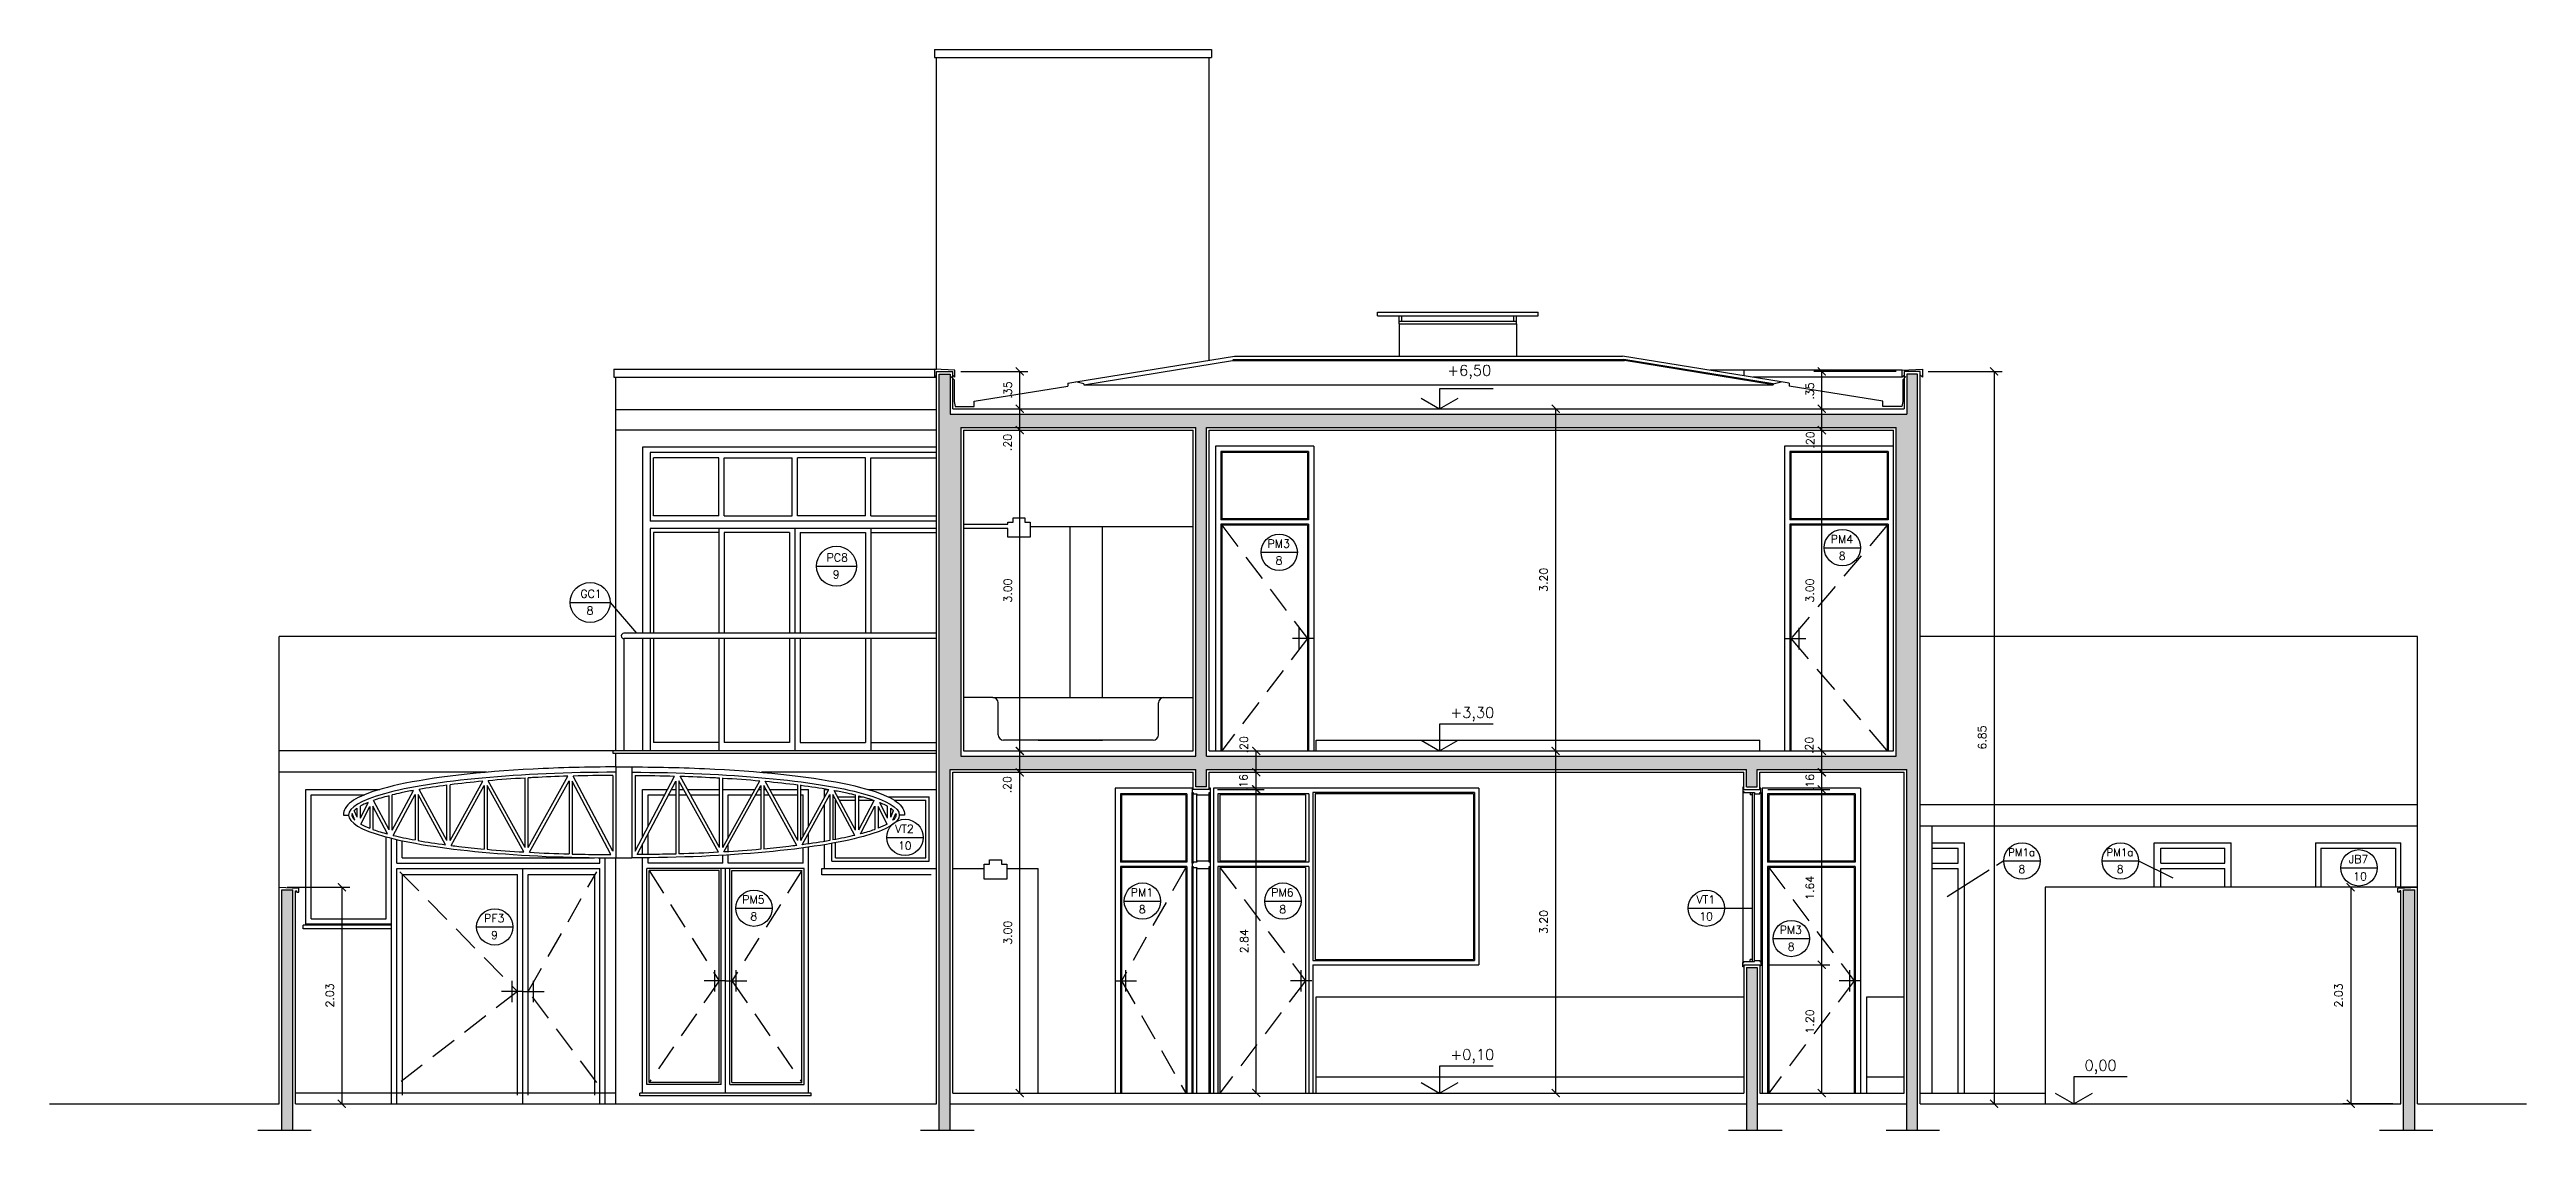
# Model space of a CAD drawing. Header units: millimetres. Extents: x 128 to 761, y 122 to 191.
# Drawn here: x 536.84 to 560.01, y 123.83 to 133.94 of the extents above; entities that cross this region are included whole.
import ezdxf

# ---------------------------------------------------------------- set-up
doc = ezdxf.new("R2010")
doc.units = ezdxf.units.MM
doc.linetypes.add('HIDDEN', pattern=[0.375, 0.25, -0.125])
for name, color, linetype in [('ALV', 5, 'Continuous'), ('CAIX', 2, 'Continuous'), ('CAIXN', 7, 'Continuous'), ('COTAS', 1, 'Continuous'), ('LPROJ', 7, 'HIDDEN'), ('LVISTA', 1, 'Continuous'), ('LVISTA01', 8, 'Continuous'), ('LVISTA02', 1, 'Continuous'), ('LVISTA025', 3, 'Continuous'), ('METAL', 5, 'Continuous'), ('NOTAS', 2, 'Continuous'), ('PEÇAS', 7, 'Continuous'), ('PEÇAS50', 8, 'Continuous'), ('REVEST', 2, 'Continuous'), ('SOLID', 8, 'Continuous')]:
    doc.layers.add(name, color=color, linetype=linetype)
doc.styles.add('60-50', font='romans.shx', dxfattribs={"height": 0.075})
doc.styles.add('80-50', font='romans.shx', dxfattribs={"height": 0.1})
doc.dimstyles.new('50', dxfattribs={"dimtxt": 0.1, "dimasz": 2.5, "dimexe": 1.25, "dimexo": 0.625, "dimgap": 0.075, "dimtad": 1, "dimzin": 0, "dimdsep": 46, "dimtxsty": '60-50', "dimcen": 2.5, "dimclrt": 3, "dimadec": 0, "dimazin": 0, "dimtfac": 1, "dimtmove": 0, "dimatfit": 3, "dimfxl": 1, "dimarcsym": 0})

msp = doc.modelspace()

# ---------------------------------------------------------------- texts
at = {"layer": 'CAIXN', "color": 2, "ltscale": 0.5, "attachment_point": 5, "style": '60-50'}
for s, insert, char_height in [('PM3', (548.3368, 129.3136), 0.075), ('PM4', (553.605, 129.3569), 0.075), ('PC8', (544.208, 129.1835), 0.075), ('9', (544.1983, 129.0259), 0.075), ('8', (548.3396, 129.1559), 0.075), ('8', (553.6078, 129.1992), 0.075), ('GC1', (541.9048, 128.8447), 0.075), ('8', (541.8951, 128.687), 0.075), ('VT2', (544.8369, 126.6468), 0.075), ('10', (544.8397, 126.4891), 0.075), ('PM1a', (555.2853, 126.4266), 0.07), ('8', (555.2881, 126.2689), 0.075), ('PM1a', (556.2053, 126.4266), 0.07), ('8', (556.2081, 126.2689), 0.075), ('JB7', (558.4368, 126.3625), 0.075), ('PM1', (547.058, 126.0512), 0.075), ('PM6', (548.3717, 126.0512), 0.075), ('10', (558.4514, 126.2012), 0.075), ('PF3', (540.9997, 125.8102), 0.075), ('PM5', (543.4238, 125.9849), 0.075), ('8', (543.4266, 125.8272), 0.075), ('8', (547.0608, 125.8935), 0.075), ('8', (548.3744, 125.8935), 0.075), ('VT1', (552.3321, 125.9849), 0.075), ('10', (552.3349, 125.8272), 0.075), ('9', (541.0025, 125.6526), 0.075), ('PM3', (553.1272, 125.7014), 0.075), ('8', (553.13, 125.5437), 0.075)]:
    msp.add_mtext(s, dxfattribs=dict(at, insert=insert, char_height=char_height))
at = {"layer": 'NOTAS', "color": 3, "style": '80-50'}
for s, p in [('+6,50', (549.913, 130.8843)), ('+3,30', (549.9422, 127.6843)), ('+0,10', (549.9422, 124.4843)), ('0,00', (555.8746, 124.3843))]:
    msp.add_text(s, height=0.1, dxfattribs=at).set_placement(p)

# ---------------------------------------------------------------- blocks, each defined once
blk = doc.blocks.new('_ARCHTICK')
at = {"color": 0, "linetype": 'ByBlock', "const_width": 0.15}
blk.add_lwpolyline([(-0.5, -0.5), (0.5, 0.5)], dxfattribs=at)
blk = doc.blocks.new('*D498')
at = {"layer": 'COTAS', "color": 0, "lineweight": -2}
for p, q in [((539.063, 126.1), (539.649, 126.1)), ((539.574, 126.1), (539.574, 124.075)), ((539.216, 124.075), (539.649, 124.075))]:
    blk.add_line(p, q, dxfattribs=at)
at = {"layer": 'DEFPOINTS', "color": 0}
for p in [(538.988, 126.1), (539.141, 124.075), (539.574, 124.075)]:
    blk.add_point(p, dxfattribs=at)
at = {"layer": 'COTAS', "color": 0, "lineweight": -2, "xscale": 0.075, "yscale": 0.075, "zscale": 0.075}
for p, rotation in [((539.574, 126.1), 90), ((539.574, 124.075), 270)]:
    blk.add_blockref('_ARCHTICK', p, dxfattribs=dict(at, rotation=rotation))
at = {"layer": 'COTAS', "color": 3, "insert": (539.461, 125.088), "char_height": 0.075, "attachment_point": 5, "rotation": 90, "style": '60-50'}
blk.add_mtext('2.03', dxfattribs=at)
blk = doc.blocks.new('*D499')
at = {"layer": 'COTAS', "color": 0, "lineweight": -2}
for p, q in [((558.913, 126.1), (558.289, 126.1)), ((558.364, 126.1), (558.364, 124.075)), ((558.759, 124.075), (558.289, 124.075))]:
    blk.add_line(p, q, dxfattribs=at)
at = {"layer": 'DEFPOINTS', "color": 0}
for p in [(558.988, 126.1), (558.364, 124.075), (558.834, 124.075)]:
    blk.add_point(p, dxfattribs=at)
at = {"layer": 'COTAS', "color": 0, "lineweight": -2, "xscale": 0.075, "yscale": 0.075, "zscale": 0.075}
for p, rotation in [((558.364, 126.1), 90), ((558.364, 124.075), 270)]:
    blk.add_blockref('_ARCHTICK', p, dxfattribs=dict(at, rotation=rotation))
at = {"layer": 'COTAS', "color": 3, "insert": (558.251, 125.088), "char_height": 0.075, "attachment_point": 5, "rotation": 90, "style": '60-50'}
blk.add_mtext('2.03', dxfattribs=at)
blk = doc.blocks.new('*D500')
at = {"layer": 'COTAS', "color": 0, "lineweight": -2}
blk.add_line((545.915, 124.175), (545.915, 127.175), dxfattribs=at)
at = {"layer": 'DEFPOINTS', "color": 0}
for p in [(545.915, 127.175), (545.915, 127.175), (545.915, 124.175)]:
    blk.add_point(p, dxfattribs=at)
at = {"layer": 'COTAS', "color": 0, "lineweight": -2, "xscale": 0.075, "yscale": 0.075, "zscale": 0.075}
for p, rotation in [((545.915, 127.175), 90), ((545.915, 124.175), 270)]:
    blk.add_blockref('_ARCHTICK', p, dxfattribs=dict(at, rotation=rotation))
at = {"layer": 'COTAS', "color": 3, "insert": (545.803, 125.675), "char_height": 0.075, "attachment_point": 5, "rotation": 90, "style": '60-50'}
blk.add_mtext('3.00', dxfattribs=at)
blk = doc.blocks.new('*D501')
at = {"layer": 'COTAS', "color": 0, "lineweight": -2}
blk.add_line((545.915, 127.175), (545.915, 127.375), dxfattribs=at)
at = {"layer": 'DEFPOINTS', "color": 0}
for p in [(545.915, 127.375), (545.915, 127.375), (545.915, 127.175)]:
    blk.add_point(p, dxfattribs=at)
at = {"layer": 'COTAS', "color": 0, "lineweight": -2, "xscale": 0.075, "yscale": 0.075, "zscale": 0.075}
for p, rotation in [((545.915, 127.375), 90), ((545.915, 127.175), 270)]:
    blk.add_blockref('_ARCHTICK', p, dxfattribs=dict(at, rotation=rotation))
at = {"layer": 'COTAS', "color": 3, "insert": (545.798, 127.059), "char_height": 0.075, "attachment_point": 5, "rotation": 90, "style": '60-50'}
blk.add_mtext('.20', dxfattribs=at)
blk = doc.blocks.new('*D502')
at = {"layer": 'COTAS', "color": 0, "lineweight": -2}
blk.add_line((545.915, 127.375), (545.915, 130.375), dxfattribs=at)
at = {"layer": 'DEFPOINTS', "color": 0}
for p in [(545.915, 130.375), (545.915, 130.375), (545.915, 127.375)]:
    blk.add_point(p, dxfattribs=at)
at = {"layer": 'COTAS', "color": 0, "lineweight": -2, "xscale": 0.075, "yscale": 0.075, "zscale": 0.075}
for p, rotation in [((545.915, 130.375), 90), ((545.915, 127.375), 270)]:
    blk.add_blockref('_ARCHTICK', p, dxfattribs=dict(at, rotation=rotation))
at = {"layer": 'COTAS', "color": 3, "insert": (545.803, 128.875), "char_height": 0.075, "attachment_point": 5, "rotation": 90, "style": '60-50'}
blk.add_mtext('3.00', dxfattribs=at)
blk = doc.blocks.new('*D503')
at = {"layer": 'COTAS', "color": 0, "lineweight": -2}
blk.add_line((545.915, 130.375), (545.915, 130.575), dxfattribs=at)
at = {"layer": 'DEFPOINTS', "color": 0}
for p in [(545.915, 130.575), (545.915, 130.575), (545.915, 130.375)]:
    blk.add_point(p, dxfattribs=at)
at = {"layer": 'COTAS', "color": 0, "lineweight": -2, "xscale": 0.075, "yscale": 0.075, "zscale": 0.075}
for p, rotation in [((545.915, 130.575), 90), ((545.915, 130.375), 270)]:
    blk.add_blockref('_ARCHTICK', p, dxfattribs=dict(at, rotation=rotation))
at = {"layer": 'COTAS', "color": 3, "insert": (545.801, 130.26), "char_height": 0.075, "attachment_point": 5, "rotation": 90, "style": '60-50'}
blk.add_mtext('.20', dxfattribs=at)
blk = doc.blocks.new('*D504')
at = {"layer": 'COTAS', "color": 0, "lineweight": -2}
for p, q in [((545.363, 130.925), (545.99, 130.925)), ((545.915, 130.575), (545.915, 130.925))]:
    blk.add_line(p, q, dxfattribs=at)
at = {"layer": 'DEFPOINTS', "color": 0}
for p in [(545.288, 130.925), (545.915, 130.925), (545.915, 130.575)]:
    blk.add_point(p, dxfattribs=at)
at = {"layer": 'COTAS', "color": 0, "lineweight": -2, "xscale": 0.075, "yscale": 0.075, "zscale": 0.075}
for p, rotation in [((545.915, 130.925), 90), ((545.915, 130.575), 270)]:
    blk.add_blockref('_ARCHTICK', p, dxfattribs=dict(at, rotation=rotation))
at = {"layer": 'COTAS', "color": 3, "insert": (545.803, 130.75), "char_height": 0.075, "attachment_point": 5, "rotation": 90, "style": '60-50'}
blk.add_mtext('.35', dxfattribs=at)
blk = doc.blocks.new('*D505')
at = {"layer": 'COTAS', "color": 0, "lineweight": -2}
blk.add_line((550.928, 124.175), (550.928, 127.375), dxfattribs=at)
at = {"layer": 'DEFPOINTS', "color": 0}
for p in [(550.928, 127.375), (550.928, 127.375), (550.928, 124.175)]:
    blk.add_point(p, dxfattribs=at)
at = {"layer": 'COTAS', "color": 0, "lineweight": -2, "xscale": 0.075, "yscale": 0.075, "zscale": 0.075}
for p, rotation in [((550.928, 127.375), 90), ((550.928, 124.175), 270)]:
    blk.add_blockref('_ARCHTICK', p, dxfattribs=dict(at, rotation=rotation))
at = {"layer": 'COTAS', "color": 3, "insert": (550.815, 125.775), "char_height": 0.075, "attachment_point": 5, "rotation": 90, "style": '60-50'}
blk.add_mtext('3.20', dxfattribs=at)
blk = doc.blocks.new('*D506')
at = {"layer": 'COTAS', "color": 0, "lineweight": -2}
blk.add_line((550.928, 127.375), (550.928, 130.575), dxfattribs=at)
at = {"layer": 'DEFPOINTS', "color": 0}
for p in [(550.928, 130.575), (550.928, 130.575), (550.928, 127.375)]:
    blk.add_point(p, dxfattribs=at)
at = {"layer": 'COTAS', "color": 0, "lineweight": -2, "xscale": 0.075, "yscale": 0.075, "zscale": 0.075}
for p, rotation in [((550.928, 130.575), 90), ((550.928, 127.375), 270)]:
    blk.add_blockref('_ARCHTICK', p, dxfattribs=dict(at, rotation=rotation))
at = {"layer": 'COTAS', "color": 3, "insert": (550.815, 128.975), "char_height": 0.075, "attachment_point": 5, "rotation": 90, "style": '60-50'}
blk.add_mtext('3.20', dxfattribs=at)
blk = doc.blocks.new('*D507')
at = {"layer": 'COTAS', "color": 0, "lineweight": -2}
for p, q in [((552.913, 125.375), (553.492, 125.375)), ((553.417, 124.175), (553.417, 125.375))]:
    blk.add_line(p, q, dxfattribs=at)
at = {"layer": 'DEFPOINTS', "color": 0}
for p in [(552.838, 125.375), (553.417, 125.375), (553.417, 124.175)]:
    blk.add_point(p, dxfattribs=at)
at = {"layer": 'COTAS', "color": 0, "lineweight": -2, "xscale": 0.075, "yscale": 0.075, "zscale": 0.075}
for p, rotation in [((553.417, 125.375), 90), ((553.417, 124.175), 270)]:
    blk.add_blockref('_ARCHTICK', p, dxfattribs=dict(at, rotation=rotation))
at = {"layer": 'COTAS', "color": 3, "insert": (553.305, 124.845), "char_height": 0.075, "attachment_point": 5, "rotation": 90, "style": '60-50'}
blk.add_mtext('1.20', dxfattribs=at)
blk = doc.blocks.new('*D508')
at = {"layer": 'COTAS', "color": 0, "lineweight": -2}
for p, q in [((552.913, 127.015), (553.492, 127.015)), ((553.417, 125.375), (553.417, 127.015))]:
    blk.add_line(p, q, dxfattribs=at)
at = {"layer": 'DEFPOINTS', "color": 0}
for p in [(552.838, 127.015), (553.417, 127.015), (552.838, 125.375)]:
    blk.add_point(p, dxfattribs=at)
at = {"layer": 'COTAS', "color": 0, "lineweight": -2, "xscale": 0.075, "yscale": 0.075, "zscale": 0.075}
for p, rotation in [((553.417, 127.015), 90), ((553.417, 125.375), 270)]:
    blk.add_blockref('_ARCHTICK', p, dxfattribs=dict(at, rotation=rotation))
at = {"layer": 'COTAS', "color": 3, "insert": (553.305, 126.094), "char_height": 0.075, "attachment_point": 5, "rotation": 90, "style": '60-50'}
blk.add_mtext('1.64', dxfattribs=at)
blk = doc.blocks.new('*D509')
at = {"layer": 'COTAS', "color": 0, "lineweight": -2}
blk.add_line((553.417, 127.015), (553.417, 127.175), dxfattribs=at)
at = {"layer": 'DEFPOINTS', "color": 0}
for p in [(552.838, 127.015), (553.417, 127.175), (553.417, 127.175)]:
    blk.add_point(p, dxfattribs=at)
at = {"layer": 'COTAS', "color": 0, "lineweight": -2, "xscale": 0.075, "yscale": 0.075, "zscale": 0.075}
for p, rotation in [((553.417, 127.175), 90), ((553.417, 127.015), 270)]:
    blk.add_blockref('_ARCHTICK', p, dxfattribs=dict(at, rotation=rotation))
at = {"layer": 'COTAS', "color": 3, "insert": (553.305, 127.08), "char_height": 0.075, "attachment_point": 5, "rotation": 90, "style": '60-50'}
blk.add_mtext('.16', dxfattribs=at)
blk = doc.blocks.new('*D510')
at = {"layer": 'COTAS', "color": 0, "lineweight": -2}
blk.add_line((553.417, 127.175), (553.417, 127.375), dxfattribs=at)
at = {"layer": 'DEFPOINTS', "color": 0}
for p in [(553.417, 127.375), (553.417, 127.375), (553.417, 127.175)]:
    blk.add_point(p, dxfattribs=at)
at = {"layer": 'COTAS', "color": 0, "lineweight": -2, "xscale": 0.075, "yscale": 0.075, "zscale": 0.075}
for p, rotation in [((553.417, 127.375), 90), ((553.417, 127.175), 270)]:
    blk.add_blockref('_ARCHTICK', p, dxfattribs=dict(at, rotation=rotation))
at = {"layer": 'COTAS', "color": 3, "insert": (553.299, 127.427), "char_height": 0.075, "attachment_point": 5, "rotation": 90, "style": '60-50'}
blk.add_mtext('.20', dxfattribs=at)
blk = doc.blocks.new('*D511')
at = {"layer": 'COTAS', "color": 0, "lineweight": -2}
blk.add_line((553.417, 127.375), (553.417, 130.375), dxfattribs=at)
at = {"layer": 'DEFPOINTS', "color": 0}
for p in [(553.417, 130.375), (553.417, 130.375), (553.417, 127.375)]:
    blk.add_point(p, dxfattribs=at)
at = {"layer": 'COTAS', "color": 0, "lineweight": -2, "xscale": 0.075, "yscale": 0.075, "zscale": 0.075}
for p, rotation in [((553.417, 130.375), 90), ((553.417, 127.375), 270)]:
    blk.add_blockref('_ARCHTICK', p, dxfattribs=dict(at, rotation=rotation))
at = {"layer": 'COTAS', "color": 3, "insert": (553.305, 128.875), "char_height": 0.075, "attachment_point": 5, "rotation": 90, "style": '60-50'}
blk.add_mtext('3.00', dxfattribs=at)
blk = doc.blocks.new('*D512')
at = {"layer": 'COTAS', "color": 0, "lineweight": -2}
blk.add_line((553.417, 130.375), (553.417, 130.575), dxfattribs=at)
at = {"layer": 'DEFPOINTS', "color": 0}
for p in [(553.417, 130.575), (553.417, 130.575), (553.417, 130.375)]:
    blk.add_point(p, dxfattribs=at)
at = {"layer": 'COTAS', "color": 0, "lineweight": -2, "xscale": 0.075, "yscale": 0.075, "zscale": 0.075}
for p, rotation in [((553.417, 130.575), 90), ((553.417, 130.375), 270)]:
    blk.add_blockref('_ARCHTICK', p, dxfattribs=dict(at, rotation=rotation))
at = {"layer": 'COTAS', "color": 3, "insert": (553.309, 130.284), "char_height": 0.075, "attachment_point": 5, "rotation": 90, "style": '60-50'}
blk.add_mtext('.20', dxfattribs=at)
blk = doc.blocks.new('*D513')
at = {"layer": 'COTAS', "color": 0, "lineweight": -2}
for p, q in [((554.113, 130.925), (553.342, 130.925)), ((553.417, 130.575), (553.417, 130.925))]:
    blk.add_line(p, q, dxfattribs=at)
at = {"layer": 'DEFPOINTS', "color": 0}
for p in [(553.417, 130.925), (554.188, 130.925), (553.417, 130.575)]:
    blk.add_point(p, dxfattribs=at)
at = {"layer": 'COTAS', "color": 0, "lineweight": -2, "xscale": 0.075, "yscale": 0.075, "zscale": 0.075}
for p, rotation in [((553.417, 130.925), 90), ((553.417, 130.575), 270)]:
    blk.add_blockref('_ARCHTICK', p, dxfattribs=dict(at, rotation=rotation))
at = {"layer": 'COTAS', "color": 3, "insert": (553.305, 130.741), "char_height": 0.075, "attachment_point": 5, "rotation": 90, "style": '60-50'}
blk.add_mtext('.35', dxfattribs=at)
blk = doc.blocks.new('*D514')
at = {"layer": 'COTAS', "color": 0, "lineweight": -2}
for p, q in [((547.763, 127.015), (548.202, 127.015)), ((548.127, 124.175), (548.127, 127.015))]:
    blk.add_line(p, q, dxfattribs=at)
at = {"layer": 'DEFPOINTS', "color": 0}
for p in [(547.688, 127.015), (548.127, 127.015), (548.127, 124.175)]:
    blk.add_point(p, dxfattribs=at)
at = {"layer": 'COTAS', "color": 0, "lineweight": -2, "xscale": 0.075, "yscale": 0.075, "zscale": 0.075}
for p, rotation in [((548.127, 127.015), 90), ((548.127, 124.175), 270)]:
    blk.add_blockref('_ARCHTICK', p, dxfattribs=dict(at, rotation=rotation))
at = {"layer": 'COTAS', "color": 3, "insert": (548.014, 125.595), "char_height": 0.075, "attachment_point": 5, "rotation": 90, "style": '60-50'}
blk.add_mtext('2.84', dxfattribs=at)
blk = doc.blocks.new('*D515')
at = {"layer": 'COTAS', "color": 0, "lineweight": -2}
blk.add_line((548.127, 127.015), (548.127, 127.175), dxfattribs=at)
at = {"layer": 'DEFPOINTS', "color": 0}
for p in [(547.688, 127.015), (548.127, 127.175), (548.127, 127.175)]:
    blk.add_point(p, dxfattribs=at)
at = {"layer": 'COTAS', "color": 0, "lineweight": -2, "xscale": 0.075, "yscale": 0.075, "zscale": 0.075}
for p, rotation in [((548.127, 127.175), 90), ((548.127, 127.015), 270)]:
    blk.add_blockref('_ARCHTICK', p, dxfattribs=dict(at, rotation=rotation))
at = {"layer": 'COTAS', "color": 3, "insert": (548.007, 127.078), "char_height": 0.075, "attachment_point": 5, "rotation": 90, "style": '60-50'}
blk.add_mtext('.16', dxfattribs=at)
blk = doc.blocks.new('*D516')
at = {"layer": 'COTAS', "color": 0, "lineweight": -2}
blk.add_line((548.127, 127.175), (548.127, 127.375), dxfattribs=at)
at = {"layer": 'DEFPOINTS', "color": 0}
for p in [(548.127, 127.375), (548.127, 127.375), (548.127, 127.175)]:
    blk.add_point(p, dxfattribs=at)
at = {"layer": 'COTAS', "color": 0, "lineweight": -2, "xscale": 0.075, "yscale": 0.075, "zscale": 0.075}
for p, rotation in [((548.127, 127.375), 90), ((548.127, 127.175), 270)]:
    blk.add_blockref('_ARCHTICK', p, dxfattribs=dict(at, rotation=rotation))
at = {"layer": 'COTAS', "color": 3, "insert": (548.011, 127.433), "char_height": 0.075, "attachment_point": 5, "rotation": 90, "style": '60-50'}
blk.add_mtext('.20', dxfattribs=at)
blk = doc.blocks.new('*D517')
at = {"layer": 'COTAS', "color": 0, "lineweight": -2}
for p, q in [((554.413, 130.925), (555.104, 130.925)), ((555.029, 130.925), (555.029, 124.075))]:
    blk.add_line(p, q, dxfattribs=at)
at = {"layer": 'DEFPOINTS', "color": 0}
for p in [(554.338, 130.925), (555.029, 124.075), (555.029, 124.075)]:
    blk.add_point(p, dxfattribs=at)
at = {"layer": 'COTAS', "color": 0, "lineweight": -2, "xscale": 0.075, "yscale": 0.075, "zscale": 0.075}
for p, rotation in [((555.029, 130.925), 90), ((555.029, 124.075), 270)]:
    blk.add_blockref('_ARCHTICK', p, dxfattribs=dict(at, rotation=rotation))
at = {"layer": 'COTAS', "color": 3, "insert": (554.917, 127.5), "char_height": 0.075, "attachment_point": 5, "rotation": 90, "style": '60-50'}
blk.add_mtext('6.85', dxfattribs=at)

# ---------------------------------------------------------------- dimensions: what is measured, and where the dimension line sits
at = {"layer": 'COTAS'}
for base, p1, p2, override, picture, middle in [((545.9153, 130.9252), (545.9153, 130.5752), (545.2876, 130.9252), {"dimasz": 0.075, "dimexe": 0.075, "dimexo": 0.075, "dimzin": 4, "dimblk1": 'ARCHTICK', "dimblk2": 'ARCHTICK', "dimsah": 1, "dimse1": 1, "dimtofl": 0, "dimtmove": 2}, '*D504', (545.8028, 130.7502)), ((555.0293, 124.0752), (554.3376, 130.9252), (555.0293, 124.0752), {"dimasz": 0.075, "dimexe": 0.075, "dimexo": 0.075, "dimzin": 4, "dimblk1": 'ARCHTICK', "dimblk2": 'ARCHTICK', "dimsah": 1, "dimtofl": 0, "dimtmove": 2}, '*D517', (554.9168, 127.5002)), ((550.9276, 130.5752), (550.9276, 127.3752), (550.9276, 130.5752), {"dimasz": 0.075, "dimexe": 0.075, "dimexo": 0.075, "dimzin": 4, "dimblk1": 'ARCHTICK', "dimblk2": 'ARCHTICK', "dimsah": 1, "dimse1": 1, "dimtofl": 0, "dimtmove": 2}, '*D506', (550.8151, 128.9752)), ((545.9153, 130.3752), (545.9153, 127.3752), (545.9153, 130.3752), {"dimasz": 0.075, "dimexe": 0.075, "dimexo": 0.075, "dimzin": 4, "dimblk1": 'ARCHTICK', "dimblk2": 'ARCHTICK', "dimsah": 1, "dimse1": 1, "dimtofl": 0, "dimtmove": 2}, '*D502', (545.8028, 128.8752)), ((553.4173, 130.3752), (553.4173, 127.3752), (553.4173, 130.3752), {"dimasz": 0.075, "dimexe": 0.075, "dimexo": 0.075, "dimzin": 4, "dimblk1": 'ARCHTICK', "dimblk2": 'ARCHTICK', "dimsah": 1, "dimse1": 1, "dimtofl": 0, "dimtmove": 2}, '*D511', (553.3048, 128.8752)), ((545.9153, 127.1752), (545.9153, 124.1752), (545.9153, 127.1752), {"dimasz": 0.075, "dimexe": 0.075, "dimexo": 0.075, "dimzin": 4, "dimblk1": 'ARCHTICK', "dimblk2": 'ARCHTICK', "dimsah": 1, "dimtofl": 0, "dimtmove": 2}, '*D500', (545.8028, 125.6752)), ((550.9276, 127.3752), (550.9276, 124.1752), (550.9276, 127.3752), {"dimasz": 0.075, "dimexe": 0.075, "dimexo": 0.075, "dimzin": 4, "dimblk1": 'ARCHTICK', "dimblk2": 'ARCHTICK', "dimsah": 1, "dimtofl": 0, "dimtmove": 2}, '*D505', (550.8151, 125.7752)), ((548.1266, 127.0152), (548.1266, 124.1752), (547.6876, 127.0152), {"dimasz": 0.075, "dimexe": 0.075, "dimexo": 0.075, "dimzin": 4, "dimblk1": 'ARCHTICK', "dimblk2": 'ARCHTICK', "dimsah": 1, "dimtofl": 0, "dimtmove": 2}, '*D514', (548.0141, 125.5952)), ((539.5735884689, 124.0751620173), (538.987647299, 126.1001620173), (539.1413770025, 124.0751620173), {"dimasz": 0.075, "dimexe": 0.075, "dimexo": 0.075, "dimzin": 4, "dimblk1": 'ARCHTICK', "dimblk2": 'ARCHTICK', "dimsah": 1, "dimtofl": 0, "dimtmove": 2}, '*D498', (539.4610884689, 125.0876620173)), ((558.3638068733, 124.0751620173), (558.987647299, 126.1001620173), (558.8339175955, 124.0751620173), {"dimasz": 0.075, "dimexe": 0.075, "dimexo": 0.075, "dimzin": 4, "dimblk1": 'ARCHTICK', "dimblk2": 'ARCHTICK', "dimsah": 1, "dimtofl": 0, "dimtmove": 2}, '*D499', (558.2513068733, 125.0876620173))]:
    dim = msp.add_linear_dim(base=base, p1=p1, p2=p2, angle=90, dimstyle='50', override=override, dxfattribs=at)
    dim.commit()
    dim.dimension.update_dxf_attribs({"geometry": picture, "text_midpoint": middle})
for base, p1, p2, override, picture, middle in [((553.4173, 130.9252), (553.4173, 130.5752), (554.1876, 130.9252), {"dimasz": 0.075, "dimexe": 0.075, "dimexo": 0.075, "dimzin": 4, "dimblk1": 'ARCHTICK', "dimblk2": 'ARCHTICK', "dimsah": 1, "dimse1": 1, "dimtofl": 0, "dimtmove": 2}, '*D513', (553.3048, 130.7412)), ((545.9153, 130.5752), (545.9153, 130.3752), (545.9153, 130.5752), {"dimasz": 0.075, "dimexe": 0.075, "dimexo": 0.075, "dimzin": 4, "dimblk1": 'ARCHTICK', "dimblk2": 'ARCHTICK', "dimsah": 1, "dimse1": 1, "dimtofl": 0, "dimtmove": 2}, '*D503', (545.8012, 130.2599)), ((553.4173, 130.5752), (553.4173, 130.3752), (553.4173, 130.5752), {"dimasz": 0.075, "dimexe": 0.075, "dimexo": 0.075, "dimzin": 4, "dimblk1": 'ARCHTICK', "dimblk2": 'ARCHTICK', "dimsah": 1, "dimse1": 1, "dimtofl": 0, "dimtmove": 2}, '*D512', (553.3091, 130.284)), ((548.1266, 127.3752), (548.1266, 127.1752), (548.1266, 127.3752), {"dimasz": 0.075, "dimexe": 0.075, "dimexo": 0.075, "dimzin": 4, "dimblk1": 'ARCHTICK', "dimblk2": 'ARCHTICK', "dimsah": 1, "dimse1": 1, "dimtofl": 0, "dimtmove": 2}, '*D516', (548.0114, 127.4331)), ((553.4173, 127.3752), (553.4173, 127.1752), (553.4173, 127.3752), {"dimasz": 0.075, "dimexe": 0.075, "dimexo": 0.075, "dimzin": 4, "dimblk1": 'ARCHTICK', "dimblk2": 'ARCHTICK', "dimsah": 1, "dimse1": 1, "dimtofl": 0, "dimtmove": 2}, '*D510', (553.2988, 127.4268)), ((545.9153, 127.3752), (545.9153, 127.1752), (545.9153, 127.3752), {"dimasz": 0.075, "dimexe": 0.075, "dimexo": 0.075, "dimzin": 4, "dimblk1": 'ARCHTICK', "dimblk2": 'ARCHTICK', "dimsah": 1, "dimse1": 1, "dimtofl": 0, "dimtmove": 2}, '*D501', (545.7976, 127.059)), ((548.1266, 127.1752), (547.6876, 127.0152), (548.1266, 127.1752), {"dimasz": 0.075, "dimexe": 0.075, "dimexo": 0.075, "dimzin": 4, "dimblk1": 'ARCHTICK', "dimblk2": 'ARCHTICK', "dimsah": 1, "dimse1": 1, "dimtofl": 0, "dimtmove": 2}, '*D515', (548.0074, 127.078)), ((553.4173, 127.1752), (552.8376, 127.0152), (553.4173, 127.1752), {"dimasz": 0.075, "dimexe": 0.075, "dimexo": 0.075, "dimzin": 4, "dimblk1": 'ARCHTICK', "dimblk2": 'ARCHTICK', "dimsah": 1, "dimse1": 1, "dimtofl": 0, "dimtmove": 2}, '*D509', (553.3049, 127.0801)), ((553.4173, 127.0152), (552.8376, 125.3752), (552.8376, 127.0152), {"dimasz": 0.075, "dimexe": 0.075, "dimexo": 0.075, "dimzin": 4, "dimblk1": 'ARCHTICK', "dimblk2": 'ARCHTICK', "dimsah": 1, "dimse1": 1, "dimtofl": 0, "dimtmove": 2}, '*D508', (553.3048, 126.0943)), ((553.4173, 125.3752), (553.4173, 124.1752), (552.8376, 125.3752), {"dimasz": 0.075, "dimexe": 0.075, "dimexo": 0.075, "dimzin": 4, "dimblk1": 'ARCHTICK', "dimblk2": 'ARCHTICK', "dimsah": 1, "dimtofl": 0, "dimtmove": 2}, '*D507', (553.3048, 124.8446))]:
    dim = msp.add_linear_dim(base=base, p1=p1, p2=p2, angle=90, dimstyle='50', override=override, dxfattribs=at)
    dim.commit()
    dim.dimension.update_dxf_attribs({"geometry": picture, "text_midpoint": middle, "dimtype": 160})

# ---------------------------------------------------------------- hatches: boundary and pattern name
at = {"layer": 'SOLID'}
h = msp.add_hatch(color=256, dxfattribs=at)
h.paths.add_polyline_path([(539.1164, 126.0752), (539.0126, 126.0752), (539.0126, 123.8252), (539.1164, 123.8252)])
h.paths.add_polyline_path([(545.1626, 123.8252), (545.2626, 123.8252), (545.2626, 127.2002), (547.5626, 127.2002), (547.5626, 127.0402), (547.6626, 127.0402), (547.6626, 127.2002), (552.7126, 127.2002), (552.7126, 127.0402), (552.8126, 127.0402), (552.8126, 127.2002), (554.2126, 127.2002), (554.2126, 123.8252), (554.3126, 123.8252), (554.3126, 130.9002), (554.2126, 130.9002), (554.2126, 130.5252), (547.3126, 130.5252), (545.2626, 130.5252), (545.2626, 130.9002), (545.1626, 130.9002)])
h.paths.add_polyline_path([(545.3626, 127.3252), (545.3626, 130.4002), (547.5626, 130.4002), (547.5626, 127.3252)], flags=16)
h.paths.add_polyline_path([(547.6626, 127.3252), (547.6626, 130.4002), (554.1126, 130.4002), (554.1126, 127.3252)], flags=16)
h.paths.add_polyline_path([(552.7126, 123.8252), (552.8126, 123.8252), (552.8126, 125.3502), (552.7126, 125.3502)], flags=17)
h.paths.add_polyline_path([(558.9626, 126.0752), (558.8589, 126.0752), (558.8589, 123.8252), (558.9626, 123.8252)])
h.paths.add_polyline_path([(549.9315, 127.6355), (550.4148, 127.6355), (550.4148, 127.814), (549.9315, 127.814)], flags=8)

# ---------------------------------------------------------------- linework, layer by layer
at = {"layer": 'ALV'}
for p, q in [((545.1626, 130.9002), (545.2626, 130.9002)), ((545.1626, 123.8252), (545.1626, 130.9002)), ((545.2626, 130.9002), (545.2626, 130.5252)), ((554.2126, 130.9002), (554.2126, 130.5252)), ((554.3126, 130.9002), (554.2126, 130.9002)), ((554.3126, 123.8252), (554.3126, 130.9002)), ((545.2626, 130.5252), (547.7626, 130.5252)), ((547.3126, 130.5252), (554.2126, 130.5252)), ((545.3626, 130.4002), (547.5626, 130.4002)), ((545.3626, 130.4002), (545.3626, 127.3252)), ((547.5626, 127.3252), (547.5626, 130.4002)), ((547.6626, 130.4002), (554.1126, 130.4002)), ((547.6626, 127.3252), (547.6626, 130.4002)), ((554.1126, 127.3252), (554.1126, 130.4002)), ((545.2626, 127.2002), (547.5626, 127.2002)), ((545.2626, 123.8252), (545.2626, 127.2002)), ((545.3626, 127.3252), (547.5626, 127.3252)), ((547.5626, 127.0402), (547.5626, 127.2002)), ((547.6626, 127.3252), (554.1126, 127.3252)), ((547.6626, 127.2002), (552.7126, 127.2002)), ((547.6626, 127.0402), (547.6626, 127.2002)), ((552.7126, 127.0402), (552.7126, 127.2002)), ((552.8126, 127.0402), (552.8126, 127.2002)), ((552.8126, 127.2002), (554.2126, 127.2002)), ((554.2126, 123.8252), (554.2126, 127.2002)), ((547.6626, 127.0402), (547.5626, 127.0402)), ((552.7126, 127.0402), (552.8126, 127.0402)), ((539.0126, 126.0752), (539.1164, 126.0752)), ((539.0126, 123.8252), (539.0126, 126.0752)), ((539.1164, 123.8252), (539.1164, 126.0752)), ((558.8589, 126.0752), (558.9626, 126.0752)), ((558.8589, 123.8252), (558.8589, 126.0752)), ((558.9626, 123.8252), (558.9626, 126.0752)), ((552.7126, 125.3502), (552.8126, 125.3502)), ((552.7126, 125.3502), (552.7126, 123.8252)), ((552.8126, 125.3502), (552.8126, 123.8252))]:
    msp.add_line(p, q, dxfattribs=at)
at = {"layer": 'CAIX'}
for p, q in [((547.5376, 126.3352), (547.5376, 126.9752)), ((547.5726, 126.3452), (547.5726, 126.9652)), ((552.6876, 126.9852), (552.6876, 126.9852)), ((552.7476, 126.9852), (552.7476, 126.9652)), ((552.7676, 126.9652), (552.7476, 126.9652)), ((552.7676, 125.4052), (552.7676, 126.9852)), ((552.7876, 125.4152), (552.7876, 126.9752)), ((547.5376, 124.1752), (547.5376, 126.2852)), ((547.5726, 124.1752), (547.5726, 126.2752)), ((552.7476, 125.4052), (552.7476, 125.4252)), ((552.7676, 125.4252), (552.7476, 125.4252))]:
    msp.add_line(p, q, dxfattribs=at)
for points in [[(545.2876, 130.8902), (545.3076, 130.8702), (545.3076, 130.9352), (545.1176, 130.9452), (545.1176, 130.8702), (545.1376, 130.8902)], [(554.1876, 130.8902), (554.1676, 130.8702), (554.1676, 130.9352), (554.3576, 130.9452), (554.3576, 130.8702), (554.3376, 130.8902)], [(545.2716, 130.8765), (545.3016, 130.8465), (545.3016, 130.6446), (545.3092, 130.5952)], [(554.2037, 130.8765), (554.1737, 130.8465), (554.1737, 130.6446), (554.1661, 130.5952)], [(547.5376, 127.0252), (547.5276, 127.0252), (547.5276, 126.9852), (547.5376, 126.9852), (547.5376, 126.9752), (547.5726, 126.9752), (547.5726, 126.9652), (547.6876, 126.9652), (547.6876, 126.9852), (547.6976, 126.9852), (547.6976, 127.0252), (547.6876, 127.0252)], [(552.6876, 127.0352), (552.6776, 127.0352), (552.6776, 126.9952), (552.6876, 126.9952), (552.6876, 126.9852), (552.7876, 126.9852), (552.7876, 126.9752), (552.8376, 126.9752), (552.8376, 126.9852), (552.8476, 126.9852), (552.8476, 127.0252), (552.8376, 127.0252)], [(552.6876, 125.3552), (552.6776, 125.3552), (552.6776, 125.3952), (552.6876, 125.3952), (552.6876, 125.4052), (552.7876, 125.4052), (552.7876, 125.4152), (552.8376, 125.4152), (552.8376, 125.4052), (552.8476, 125.4052), (552.8476, 125.3652), (552.8376, 125.3652)]]:
    msp.add_lwpolyline(points, dxfattribs=at)
msp.add_lwpolyline([(547.5726, 126.3352), (547.5376, 126.3352), (547.5376, 126.3252), (547.5276, 126.3252), (547.5276, 126.2952), (547.5376, 126.2952), (547.5376, 126.2852), (547.5726, 126.2852), (547.5726, 126.2752), (547.6876, 126.2752), (547.6876, 126.2952), (547.6976, 126.2952), (547.6976, 126.3352), (547.6876, 126.3352), (547.6876, 126.3452), (547.5726, 126.3452)], close=True, dxfattribs=at)
at = {"layer": 'CAIXN', "color": 8, "ltscale": 0.5}
for p, q in [((544.0131, 129.1027), (544.3871, 129.1027)), ((548.1714, 129.2327), (548.5114, 129.2327)), ((553.4396, 129.2761), (553.7796, 129.2761)), ((541.7099, 128.7638), (542.0839, 128.7638)), ((542.0839, 128.7638), (542.3312, 128.4752)), ((544.6715, 126.5659), (545.0115, 126.5659)), ((555.1199, 126.3458), (555.0517, 126.3025)), ((555.1199, 126.3458), (555.4599, 126.3458)), ((556.0399, 126.3458), (556.3799, 126.3458)), ((556.3799, 126.3458), (556.7001, 126.1882)), ((558.2714, 126.2816), (558.6114, 126.2816)), ((554.9836, 126.2592), (554.5892, 126.0089)), ((543.2584, 125.9041), (543.5984, 125.9041)), ((546.8926, 125.9703), (547.2326, 125.9703)), ((548.2063, 125.9703), (548.5463, 125.9703)), ((552.1667, 125.9041), (552.7676, 125.9041)), ((540.8343, 125.7294), (541.1743, 125.7294)), ((552.9618, 125.6205), (553.3018, 125.6205))]:
    msp.add_line(p, q, dxfattribs=at)
for centre, radius in [((544.2001, 129.1027), 0.187), ((548.3414, 129.2327), 0.17), ((553.6096, 129.2761), 0.17), ((541.8969, 128.7638), 0.187), ((544.8415, 126.5659), 0.17), ((555.2899, 126.3458), 0.17), ((556.2099, 126.3458), 0.17), ((558.4414, 126.2816), 0.17), ((543.4284, 125.9041), 0.17), ((547.0626, 125.9703), 0.17), ((548.3763, 125.9703), 0.17), ((552.3367, 125.9041), 0.17), ((541.0043, 125.7294), 0.17), ((553.1318, 125.6205), 0.17)]:
    msp.add_circle(centre, radius, dxfattribs=at)
at = {"layer": 'LPROJ'}
for p, q in [((547.8051, 129.4852), (548.6051, 128.4252)), ((554.0276, 129.4852), (553.1276, 128.4252)), ((548.6051, 128.4252), (547.8051, 127.3752)), ((553.1276, 128.4252), (554.0276, 127.3752)), ((547.4676, 126.2852), (546.8676, 125.2252)), ((547.7876, 126.2852), (548.5876, 125.2252)), ((552.9201, 126.2852), (553.7201, 125.2252)), ((540.1176, 126.2452), (541.2163, 125.1252)), ((541.3176, 125.1252), (541.9576, 126.2452)), ((542.4476, 126.2552), (543.1026, 125.2252)), ((543.8776, 126.2552), (543.2226, 125.2252)), ((541.2163, 125.1252), (540.1176, 124.2752)), ((541.9576, 124.2752), (541.3176, 125.1252)), ((543.1026, 125.2252), (542.4476, 124.2752)), ((543.2226, 125.2252), (543.8776, 124.2752)), ((546.8676, 125.2252), (547.4676, 124.1752)), ((548.5876, 125.2252), (547.7876, 124.1752)), ((553.7201, 125.2252), (552.9201, 124.1752))]:
    msp.add_line(p, q, dxfattribs=at)
at = {"layer": 'LVISTA'}
for p, q in [((549.2626, 131.4802), (550.7626, 131.4802)), ((549.2626, 131.4452), (549.2626, 131.4802)), ((549.2626, 131.4452), (550.7626, 131.4452)), ((549.4626, 131.3702), (549.4626, 131.4452)), ((549.4626, 131.3952), (550.5626, 131.3952)), ((549.4626, 131.3702), (549.4626, 131.0687)), ((549.4626, 131.3702), (550.5626, 131.3702)), ((549.4876, 131.3952), (549.4876, 131.4452)), ((550.5376, 131.3952), (550.5376, 131.4452)), ((550.5626, 131.3702), (550.5626, 131.4452)), ((550.5626, 131.3702), (550.5626, 131.0687)), ((550.7626, 131.4452), (550.7626, 131.4802)), ((545.1376, 130.5652), (542.1376, 130.5652)), ((542.1376, 130.3752), (542.1376, 130.5652)), ((545.1376, 130.3752), (542.1376, 130.3752)), ((545.1376, 127.3752), (542.1126, 127.3752)), ((542.1126, 127.3502), (542.1126, 127.3752)), ((545.1376, 127.3502), (542.1126, 127.3502)), ((542.1376, 127.2252), (542.1376, 127.3502)), ((545.1376, 127.1752), (543.499, 127.1752)), ((543.9626, 124.1502), (542.3626, 124.1502))]:
    msp.add_line(p, q, dxfattribs=at)
at = {"layer": 'LVISTA', "color": 2}
for p, q in [((545.3092, 130.5952), (545.4876, 130.5952)), ((545.4876, 130.5952), (545.4876, 130.6452)), ((553.9876, 130.5952), (553.9876, 130.6452)), ((554.1661, 130.5952), (553.9876, 130.5952))]:
    msp.add_line(p, q, dxfattribs=at)
at = {"layer": 'LVISTA01'}
for p, q in [((542.1176, 130.9452), (545.1376, 130.9452)), ((542.1176, 130.9452), (542.1176, 130.8702)), ((552.6876, 130.9352), (552.3736, 130.9352)), ((542.1176, 130.8702), (545.1376, 130.8702)), ((542.1376, 130.5652), (542.1376, 130.8702)), ((542.1376, 127.3752), (542.1376, 130.3752)), ((542.3876, 130.2152), (542.3876, 128.4752)), ((545.1376, 130.2152), (542.3876, 130.2152)), ((542.4576, 130.1652), (542.4576, 129.5252)), ((545.1376, 130.1652), (542.4576, 130.1652)), ((543.0995, 130.1152), (542.4901, 130.1152)), ((542.4901, 129.5752), (542.4901, 130.1152)), ((543.0995, 129.5752), (543.0995, 130.1152)), ((543.1495, 129.5752), (543.1495, 130.1152)), ((543.1495, 130.1152), (543.7864, 130.1152)), ((543.7864, 129.5752), (543.7864, 130.1152)), ((544.4733, 130.1152), (543.8364, 130.1152)), ((543.8364, 129.5752), (543.8364, 130.1152)), ((544.4733, 129.5752), (544.4733, 130.1152)), ((544.5233, 130.1152), (545.1326, 130.1152)), ((544.5233, 129.5752), (544.5233, 130.1152)), ((545.1376, 129.5252), (542.4576, 129.5252)), ((543.0995, 129.5752), (542.4901, 129.5752)), ((543.1495, 129.5752), (543.7864, 129.5752)), ((544.4733, 129.5752), (543.8364, 129.5752)), ((544.5233, 129.5752), (545.1326, 129.5752)), ((545.1376, 129.4552), (542.4576, 129.4552)), ((542.4576, 129.4552), (542.4576, 128.4752)), ((542.4901, 129.4192), (542.4901, 128.4752)), ((543.0995, 129.4192), (542.4901, 129.4192)), ((543.0995, 129.4552), (543.0995, 128.4752)), ((543.7614, 129.4192), (543.1495, 129.4192)), ((543.1495, 129.4192), (543.1495, 128.4752)), ((543.7614, 129.4192), (543.7614, 128.4752)), ((543.8114, 129.4552), (543.8114, 128.4752)), ((543.8614, 129.4192), (544.4733, 129.4192)), ((543.8614, 129.4192), (543.8614, 128.4752)), ((544.4733, 129.4192), (544.4733, 128.4752)), ((544.5233, 129.4552), (544.5233, 128.4752)), ((544.5233, 129.4192), (545.1326, 129.4192)), ((538.9876, 126.1002), (538.9876, 128.4452)), ((542.1376, 128.4452), (538.9876, 128.4452)), ((542.3876, 128.4252), (542.3876, 127.3752)), ((542.4576, 128.4252), (542.4576, 127.3752)), ((542.4901, 128.4252), (542.4901, 127.4552)), ((543.0995, 128.4252), (543.0995, 127.3752)), ((543.1495, 128.4252), (543.1495, 127.4552)), ((543.7614, 128.4252), (543.7614, 127.4552)), ((543.8114, 128.4252), (543.8114, 127.3752)), ((543.8614, 128.4252), (543.8614, 127.4552)), ((544.4733, 128.4252), (544.4733, 127.4552)), ((544.5233, 128.4252), (544.5233, 127.3752)), ((558.9876, 128.4452), (554.3409, 128.4452)), ((558.9876, 126.1002), (558.9876, 128.4452)), ((543.0995, 127.4552), (542.4901, 127.4552)), ((543.7614, 127.4552), (543.1495, 127.4552)), ((543.8614, 127.4552), (544.4733, 127.4552)), ((544.5233, 127.4552), (545.1326, 127.4552)), ((542.1126, 127.3752), (538.9876, 127.3752)), ((540.9263, 127.1752), (538.9876, 127.1752)), ((539.2376, 125.7552), (539.2376, 127.0152)), ((539.2376, 127.0152), (539.9303, 127.0152)), ((539.2876, 126.9652), (539.7856, 126.9652)), ((539.2876, 125.8052), (539.2876, 126.9652)), ((546.8076, 127.0252), (546.8076, 124.1752)), ((547.5276, 127.0252), (546.8076, 127.0252)), ((547.4776, 126.9752), (546.8576, 126.9752)), ((546.8576, 126.9752), (546.8576, 126.3352)), ((547.4676, 126.9652), (546.8676, 126.9652)), ((546.8676, 126.9652), (546.8676, 126.3452)), ((547.4676, 126.9652), (547.4676, 126.3452)), ((547.4776, 126.9752), (547.4776, 126.3352)), ((547.5276, 127.0252), (547.5276, 124.1752)), ((547.7276, 127.0252), (547.7276, 124.1752)), ((548.6576, 127.0252), (547.7276, 127.0252)), ((548.6176, 126.9752), (547.7676, 126.9752)), ((547.7676, 126.9752), (547.7676, 126.3352)), ((548.5876, 126.9652), (547.7876, 126.9652)), ((547.7876, 126.9652), (547.7876, 126.3452)), ((548.5876, 126.9652), (548.5876, 126.3452)), ((548.6176, 126.9752), (548.6176, 126.3352)), ((550.2076, 127.0252), (548.6576, 127.0252)), ((548.6576, 126.9852), (548.6576, 125.4152)), ((550.1676, 126.9852), (548.6576, 126.9852)), ((550.1576, 126.9752), (548.6776, 126.9752)), ((548.6776, 126.9752), (548.6776, 125.4252)), ((550.1576, 126.9752), (550.1576, 125.4252)), ((550.1676, 126.9852), (550.1676, 125.4152)), ((550.2076, 127.0252), (550.2076, 125.3752)), ((552.8601, 127.0252), (552.8601, 124.1752)), ((553.7801, 127.0252), (552.8601, 127.0252)), ((553.7301, 126.9752), (552.9101, 126.9752)), ((552.9101, 126.9752), (552.9101, 126.3352)), ((553.7201, 126.9652), (552.9201, 126.9652)), ((552.9201, 126.9652), (552.9201, 126.3452)), ((553.7201, 126.9652), (553.7201, 126.3452)), ((553.7301, 126.9752), (553.7301, 126.3352)), ((553.7801, 127.0252), (553.7801, 124.1752)), ((554.3376, 126.8752), (558.9876, 126.8752)), ((539.9876, 125.8052), (539.9876, 126.571)), ((540.0376, 125.7552), (540.0376, 126.5581)), ((540.0376, 124.0752), (540.0376, 126.5581)), ((540.0876, 126.3252), (540.0876, 126.5462)), ((540.1376, 126.3752), (540.1376, 126.5352)), ((554.3376, 126.6752), (558.9876, 126.6752)), ((554.4496, 124.1752), (554.4496, 126.6752)), ((554.4496, 126.5152), (554.7515, 126.5152)), ((554.7515, 124.1752), (554.7515, 126.5152)), ((556.527, 126.1002), (556.527, 126.5152)), ((556.527, 126.5152), (557.247, 126.5152)), ((557.247, 126.1002), (557.247, 126.5152)), ((558.0339, 126.5152), (558.0339, 126.1002)), ((558.0339, 126.5152), (558.8339, 126.5152)), ((558.8339, 126.1002), (558.8339, 126.5152)), ((540.0876, 126.3252), (541.9876, 126.3252)), ((540.0876, 124.0752), (540.0876, 126.2752)), ((540.0876, 126.2752), (541.9876, 126.2752)), ((540.1376, 126.3752), (541.9376, 126.3752)), ((541.2676, 124.0752), (541.2676, 126.2752)), ((541.9876, 126.3252), (541.9876, 126.3759)), ((541.9876, 124.0752), (541.9876, 126.2752)), ((542.0376, 124.0752), (542.0376, 126.3755)), ((547.4776, 126.3352), (546.8576, 126.3352)), ((547.4776, 126.2952), (546.8576, 126.2952)), ((546.8576, 126.2952), (546.8576, 124.1752)), ((547.4676, 126.3452), (546.8676, 126.3452)), ((547.4676, 126.2852), (546.8676, 126.2852)), ((546.8676, 126.2852), (546.8676, 124.1752)), ((547.4676, 126.2852), (547.4676, 124.1752)), ((547.4776, 126.2952), (547.4776, 124.1752)), ((548.6176, 126.3352), (547.7676, 126.3352)), ((548.6176, 126.2952), (547.7676, 126.2952)), ((547.7676, 126.2952), (547.7676, 124.1752)), ((548.5876, 126.3452), (547.7876, 126.3452)), ((548.5876, 126.2852), (547.7876, 126.2852)), ((547.7876, 126.2852), (547.7876, 124.1752)), ((548.5876, 126.2852), (548.5876, 124.1752)), ((548.6176, 126.2952), (548.6176, 124.1752)), ((553.7301, 126.3352), (552.9101, 126.3352)), ((553.7301, 126.2952), (552.9101, 126.2952)), ((552.9101, 126.2952), (552.9101, 124.1752)), ((553.7201, 126.3452), (552.9201, 126.3452)), ((553.7201, 126.2852), (552.9201, 126.2852)), ((552.9201, 126.2852), (552.9201, 124.1752)), ((553.7201, 126.2852), (553.7201, 124.1752)), ((553.7301, 126.2952), (553.7301, 124.1752)), ((554.4496, 126.4652), (554.6915, 126.4652)), ((554.4496, 126.3252), (554.6915, 126.3252)), ((554.4496, 126.2752), (554.6915, 126.2752)), ((554.6915, 126.3252), (554.6915, 126.4652)), ((554.6915, 124.1752), (554.6915, 126.2752)), ((556.587, 126.4652), (557.187, 126.4652)), ((556.587, 126.3252), (556.587, 126.4652)), ((556.587, 126.3252), (557.187, 126.3252)), ((556.587, 126.1002), (556.587, 126.2752)), ((556.587, 126.2752), (557.187, 126.2752)), ((557.187, 126.3252), (557.187, 126.4652)), ((557.187, 126.1002), (557.187, 126.2752)), ((558.0839, 126.4652), (558.0839, 126.1002)), ((558.0839, 126.4652), (558.7839, 126.4652)), ((558.7839, 126.4652), (558.7839, 126.1002)), ((540.1376, 126.2192), (541.2163, 126.2192)), ((540.1376, 126.2192), (540.1376, 124.1552)), ((541.2163, 124.1552), (541.2163, 126.2192)), ((541.3176, 124.1552), (541.3176, 126.2192)), ((541.3176, 126.2192), (541.9376, 126.2192)), ((541.9376, 126.2192), (541.9376, 124.1552)), ((555.5048, 126.1002), (555.5048, 124.0752)), ((558.9876, 126.1002), (555.5048, 126.1002)), ((539.2876, 125.8052), (539.9876, 125.8052)), ((540.0376, 125.7452), (539.2126, 125.7452)), ((539.2126, 125.7102), (539.2126, 125.7452)), ((540.0376, 125.7102), (539.2126, 125.7102)), ((540.0376, 125.7552), (539.2376, 125.7552)), ((548.6576, 125.4152), (550.1676, 125.4152)), ((548.6576, 125.3752), (550.2076, 125.3752)), ((548.6576, 125.3752), (548.6576, 124.1752)), ((548.6776, 125.4252), (550.1576, 125.4252)), ((542.1376, 124.1752), (539.1414, 124.1752)), ((554.3376, 124.1752), (555.5048, 124.1752))]:
    msp.add_line(p, q, dxfattribs=at)
at = {"layer": 'LVISTA02'}
for p, q in [((545.1176, 133.9352), (547.7076, 133.9352)), ((545.1176, 133.9352), (545.1176, 133.8602)), ((547.7076, 133.9352), (547.7076, 133.8602)), ((545.1176, 133.8602), (547.7076, 133.8602)), ((545.1376, 130.9441), (545.1376, 133.8602)), ((545.1376, 131.061), (545.1376, 133.8602)), ((547.6876, 131.0304), (547.6876, 133.8602)), ((546.4398, 130.8275), (547.923, 131.0687)), ((546.5148, 130.8), (547.9051, 131.0261)), ((547.9051, 131.0261), (551.5702, 131.0261)), ((547.9093, 131.0361), (551.566, 131.0361)), ((547.923, 131.0687), (551.5542, 131.0687)), ((553.0355, 130.8275), (551.5522, 131.0687)), ((552.9605, 130.8093), (551.566, 131.0361)), ((552.9605, 130.8), (551.5702, 131.0261)), ((554.1696, 130.9352), (552.6876, 130.9352)), ((552.6876, 130.9352), (552.6876, 130.8841)), ((554.1696, 130.8702), (552.7754, 130.8702)), ((547.7451, 130.2252), (547.7451, 127.3752)), ((548.6651, 130.2252), (547.7451, 130.2252)), ((548.6651, 130.2252), (548.6651, 127.3752)), ((553.0676, 130.2252), (553.0676, 127.3752)), ((554.0876, 130.2252), (553.0676, 130.2252)), ((548.6151, 130.1752), (547.7951, 130.1752)), ((547.7951, 130.1752), (547.7951, 129.5352)), ((548.6051, 130.1652), (547.8051, 130.1652)), ((547.8051, 130.1652), (547.8051, 129.5452)), ((548.6051, 130.1652), (548.6051, 129.5452)), ((548.6151, 130.1752), (548.6151, 129.5352)), ((554.0376, 130.1752), (553.1176, 130.1752)), ((553.1176, 130.1752), (553.1176, 129.5352)), ((554.0276, 130.1652), (553.1276, 130.1652)), ((553.1276, 130.1652), (553.1276, 129.5452)), ((554.0276, 130.1652), (554.0276, 129.5452)), ((554.0376, 130.1752), (554.0376, 129.5352)), ((548.6151, 129.5352), (547.7951, 129.5352)), ((548.6051, 129.5452), (547.8051, 129.5452)), ((554.0376, 129.5352), (553.1176, 129.5352)), ((554.0276, 129.5452), (553.1276, 129.5452)), ((546.0126, 129.4752), (547.5276, 129.4752)), ((546.3876, 127.8752), (546.3876, 129.4752)), ((546.6876, 127.8752), (546.6876, 129.4752)), ((548.6151, 129.4952), (547.7951, 129.4952)), ((547.7951, 129.4952), (547.7951, 127.3752)), ((548.6051, 129.4852), (547.8051, 129.4852)), ((547.8051, 129.4852), (547.8051, 127.3752)), ((548.6051, 129.4852), (548.6051, 127.3752)), ((548.6151, 129.4952), (548.6151, 127.3752)), ((554.0376, 129.4952), (553.1176, 129.4952)), ((553.1176, 129.4952), (553.1176, 127.3752)), ((554.0276, 129.4852), (553.1276, 129.4852)), ((553.1276, 129.4852), (553.1276, 127.3752)), ((554.0276, 129.4852), (554.0276, 127.3752)), ((554.0376, 129.4952), (554.0376, 127.3752)), ((542.2126, 128.4252), (542.2126, 127.3752)), ((546.0876, 127.4752), (546.6876, 127.4752)), ((548.6876, 127.3752), (548.6876, 127.4752)), ((548.6876, 127.4752), (552.8376, 127.4752)), ((552.8376, 127.3752), (552.8376, 127.4752)), ((542.3876, 127.0152), (542.6215, 127.0152)), ((542.3876, 126.5702), (542.3876, 127.0152)), ((542.4376, 126.9652), (542.5952, 126.9652)), ((542.4376, 126.6653), (542.4376, 126.9652)), ((542.6291, 126.9652), (542.6965, 126.9652)), ((542.6553, 127.0152), (542.6965, 127.0152)), ((542.7265, 127.0152), (542.7714, 127.0152)), ((542.7265, 126.9652), (542.7991, 126.9652)), ((542.8057, 127.0152), (543.1071, 127.0152)), ((542.8334, 126.9652), (543.1071, 126.9652)), ((543.1371, 127.0152), (543.4374, 127.0152)), ((543.1371, 126.9652), (543.1376, 126.9652)), ((543.1876, 126.9652), (543.4098, 126.9652)), ((543.1876, 126.5633), (543.1876, 126.9652)), ((543.444, 126.9652), (543.4916, 126.9652)), ((543.4717, 127.0152), (543.4916, 127.0152)), ((543.5216, 127.0152), (543.5411, 127.0152)), ((543.5216, 126.9652), (543.5686, 126.9652)), ((543.5754, 127.0152), (543.8383, 127.0152)), ((543.6028, 126.9652), (543.8383, 126.9652)), ((543.8683, 127.0152), (543.9376, 127.0152)), ((543.8683, 126.9652), (543.8876, 126.9652)), ((543.8876, 126.573), (543.8876, 126.9652)), ((543.9376, 126.6647), (543.9376, 127.0152)), ((544.0876, 127.0152), (544.1288, 127.0152)), ((544.0876, 126.9396), (544.0876, 127.0152)), ((544.495, 127.0152), (545.1376, 127.0152)), ((547.5276, 126.3252), (547.5276, 126.9852)), ((547.6876, 126.3452), (547.6876, 126.9652)), ((547.6976, 126.3352), (547.6976, 126.9852)), ((552.6776, 126.9952), (552.6776, 125.3952)), ((552.8476, 126.9852), (552.8476, 125.4052)), ((544.0876, 126.5281), (544.0876, 126.877)), ((544.1671, 126.9452), (544.1787, 126.9452)), ((544.1904, 126.9152), (544.1948, 126.9152)), ((544.1904, 126.5464), (544.1904, 126.9152)), ((544.2127, 126.9452), (544.3796, 126.9452)), ((544.2289, 126.9152), (544.3796, 126.9152)), ((544.4096, 126.9452), (544.4484, 126.9452)), ((544.4096, 126.9152), (544.5454, 126.9152)), ((544.6843, 126.9452), (545.0676, 126.9452)), ((544.7394, 126.9152), (545.0349, 126.9152)), ((545.0349, 126.3752), (545.0349, 126.9152)), ((545.0676, 126.3452), (545.0676, 126.9452)), ((542.3876, 126.4055), (542.3876, 126.5057)), ((542.4376, 126.4059), (542.4376, 126.6008)), ((543.1876, 126.4321), (543.1876, 126.5013)), ((543.8876, 126.4981), (543.8876, 126.5104)), ((543.9376, 126.505), (543.9376, 126.602)), ((544.1576, 126.3452), (544.1576, 126.5097)), ((544.1904, 126.3752), (544.1904, 126.5157)), ((542.1376, 124.0752), (542.1376, 126.3752)), ((542.3876, 124.1752), (542.3876, 126.3755)), ((543.8976, 126.2752), (542.4276, 126.2752)), ((542.4276, 124.2552), (542.4276, 126.2752)), ((542.4376, 126.3252), (542.4376, 126.3759)), ((543.1376, 126.3252), (542.4376, 126.3252)), ((543.1226, 124.2552), (543.1226, 126.2752)), ((543.1376, 126.3252), (543.1376, 126.399)), ((543.1626, 124.1752), (543.1626, 126.2752)), ((543.1876, 126.3252), (543.1876, 126.402)), ((543.8876, 126.3252), (543.1876, 126.3252)), ((543.2026, 124.2552), (543.2026, 126.2752)), ((543.8876, 126.3252), (543.8876, 126.4678)), ((543.8976, 124.2552), (543.8976, 126.2752)), ((543.9376, 124.1752), (543.9376, 126.4747)), ((544.0626, 126.2752), (545.1376, 126.2752)), ((544.0626, 126.2164), (544.0626, 126.2752)), ((544.0876, 126.2752), (544.0876, 126.4976)), ((544.1576, 126.3452), (545.0676, 126.3452)), ((544.1904, 126.3752), (545.0349, 126.3752)), ((545.2876, 126.2752), (545.5826, 126.2752)), ((545.7926, 126.2752), (546.0876, 126.2752)), ((546.0876, 124.1784), (546.0876, 126.2752)), ((547.5276, 124.1752), (547.5276, 126.2952)), ((547.6876, 124.1752), (547.6876, 126.2752)), ((547.6976, 124.1752), (547.6976, 126.2952)), ((542.4476, 124.2752), (542.4476, 126.2552)), ((543.1026, 126.2552), (542.4476, 126.2552)), ((543.1026, 124.2752), (543.1026, 126.2552)), ((543.2226, 124.2752), (543.2226, 126.2552)), ((543.2226, 126.2552), (543.8776, 126.2552)), ((543.8776, 124.2752), (543.8776, 126.2552)), ((545.0876, 126.2164), (544.0626, 126.2164)), ((552.8376, 125.0752), (552.8376, 124.1752)), ((543.1226, 124.2552), (542.4276, 124.2552)), ((543.1026, 124.2752), (542.4476, 124.2752)), ((543.2026, 124.2552), (543.8976, 124.2552)), ((543.2226, 124.2752), (543.8776, 124.2752)), ((543.9626, 124.1752), (542.3626, 124.1752)), ((542.3626, 124.1502), (542.3626, 124.1752)), ((543.9626, 124.1502), (543.9626, 124.1752)), ((545.2626, 124.0752), (552.7126, 124.0752)), ((552.8126, 124.0752), (554.2126, 124.0752))]:
    msp.add_line(p, q, dxfattribs=at)
at = {"layer": 'LVISTA02', "color": 2}
for p, q in [((545.4876, 130.6452), (546.3648, 130.7878)), ((546.3648, 130.8153), (546.4398, 130.8275)), ((546.3648, 130.8153), (546.3648, 130.7878)), ((546.5148, 130.8093), (546.4398, 130.8275)), ((546.5148, 130.8093), (546.5148, 130.8)), ((546.5148, 130.8), (552.9605, 130.8)), ((552.9605, 130.8093), (553.0355, 130.8275)), ((552.9605, 130.8093), (552.9605, 130.8)), ((553.1105, 130.8153), (553.0355, 130.8275)), ((553.1105, 130.8153), (553.1105, 130.7878)), ((553.9876, 130.6452), (553.1105, 130.7878)), ((545.1376, 128.4752), (542.2126, 128.4752)), ((545.1376, 128.4252), (542.2126, 128.4252))]:
    msp.add_line(p, q, dxfattribs=at)
msp.add_arc((542.2126, 128.4502), 0.025, 90, 270, dxfattribs=at)
at = {"layer": 'LVISTA025'}
for p, q in [((545.1376, 130.9252), (545.2876, 130.9252)), ((545.3876, 127.3752), (547.5376, 127.3752)), ((545.2876, 127.1752), (547.5376, 127.1752))]:
    msp.add_line(p, q, dxfattribs=at)
at = {"layer": 'LVISTA025', "color": 1}
for p, q in [((548.6876, 124.1752), (548.6876, 125.0752)), ((548.6876, 125.0752), (552.6876, 125.0752)), ((553.8376, 124.1752), (553.8376, 125.0752)), ((553.8376, 125.0752), (554.1876, 125.0752)), ((548.6876, 124.3252), (552.6876, 124.3252)), ((553.8376, 124.3252), (554.1876, 124.3252))]:
    msp.add_line(p, q, dxfattribs=at)
at = {"layer": 'METAL', "color": 5}
for p, q in [((542.1376, 127.2252), (542.2876, 127.2252)), ((542.1376, 127.2252), (542.1376, 126.3752)), ((542.2876, 127.2252), (542.2876, 126.3752)), ((542.1376, 126.3752), (542.2876, 126.3752))]:
    msp.add_line(p, q, dxfattribs=at)
at = {"layer": 'METAL', "color": 1}
for p, q in [((540.0456, 126.6349), (540.2453, 127.006)), ((540.0456, 126.6349), (540.0456, 126.9632)), ((540.0531, 126.5854), (540.2582, 126.9667)), ((540.2582, 126.9667), (540.2582, 126.5421)), ((540.2882, 126.9676), (540.2882, 126.5366)), ((540.5449, 126.4971), (540.2882, 126.9676)), ((540.557, 126.5375), (540.2964, 127.0152)), ((540.557, 126.5375), (540.557, 127.0565)), ((540.587, 126.5371), (540.892, 127.0917)), ((540.587, 126.5371), (540.587, 127.0585)), ((540.5957, 126.4906), (540.9037, 127.0507)), ((540.9037, 127.0507), (540.9037, 126.4574)), ((540.9337, 127.0511), (540.9337, 126.4548)), ((541.2772, 126.4297), (540.9337, 127.0511)), ((541.2882, 126.4718), (540.9431, 127.0963)), ((541.2882, 126.4718), (541.2882, 127.1222)), ((541.3182, 126.4706), (541.6879, 127.1386)), ((541.3182, 126.4706), (541.3182, 127.123)), ((541.3282, 126.4268), (541.6988, 127.0963)), ((541.6988, 127.0963), (541.6988, 126.411)), ((541.7288, 127.0936), (541.7288, 126.4106)), ((542.0904, 126.4052), (541.7288, 127.0936)), ((542.1076, 126.4369), (541.7382, 127.14)), ((542.1076, 127.1451), (542.1076, 126.4369)), ((542.3176, 127.1451), (542.3176, 126.4369)), ((542.3176, 126.4369), (542.687, 127.14)), ((542.3349, 126.4052), (542.6965, 127.0936)), ((542.6965, 127.0936), (542.6965, 126.4106)), ((542.7265, 127.0963), (542.7265, 126.411)), ((543.0971, 126.4268), (542.7265, 127.0963)), ((543.1071, 126.4706), (542.7374, 127.1386)), ((543.1071, 126.4706), (543.1071, 127.123)), ((543.1371, 126.4718), (543.1371, 127.1222)), ((543.1371, 126.4718), (543.4822, 127.0963)), ((543.1481, 126.4297), (543.4916, 127.0511)), ((543.4916, 127.0511), (543.4916, 126.4548)), ((543.5216, 127.0507), (543.5216, 126.4574)), ((543.8296, 126.4906), (543.5216, 127.0507)), ((543.8383, 126.5371), (543.5333, 127.0917)), ((543.8383, 126.5371), (543.8383, 127.0585)), ((543.8683, 126.5375), (543.8683, 127.0565)), ((543.8683, 126.5375), (544.1289, 127.0152)), ((543.8804, 126.4971), (544.1371, 126.9676)), ((544.1371, 126.9676), (544.1371, 126.5366)), ((544.1671, 126.9667), (544.1671, 126.5421)), ((544.3722, 126.5854), (544.1671, 126.9667)), ((544.3796, 126.6349), (544.18, 127.006)), ((544.3796, 126.6349), (544.3796, 126.9632)), ((539.6968, 126.7272), (539.6697, 126.789)), ((539.7173, 126.7552), (539.6903, 126.8169)), ((539.7173, 126.7552), (539.7173, 126.8391)), ((539.7473, 126.7475), (539.8191, 126.8924)), ((539.7473, 126.7475), (539.7473, 126.8581)), ((539.752, 126.6895), (539.8347, 126.8563)), ((539.8347, 126.8563), (539.8347, 126.6517)), ((539.8647, 126.8594), (539.8647, 126.6404)), ((540.0016, 126.5985), (539.8647, 126.8594)), ((540.0156, 126.6363), (539.871, 126.912)), ((540.0156, 126.6363), (540.0156, 126.9556)), ((544.4096, 126.6363), (544.4096, 126.9556)), ((544.4096, 126.6363), (544.5543, 126.912)), ((544.4237, 126.5985), (544.5606, 126.8594)), ((544.5606, 126.8594), (544.5606, 126.6404)), ((544.5906, 126.8563), (544.5906, 126.6517)), ((544.6733, 126.6895), (544.5906, 126.8563)), ((544.678, 126.7475), (544.6062, 126.8924)), ((544.678, 126.7475), (544.678, 126.8581)), ((544.708, 126.7552), (544.708, 126.8391)), ((544.708, 126.7552), (544.735, 126.8169)), ((544.7285, 126.7272), (544.7556, 126.789))]:
    msp.add_line(p, q, dxfattribs=at)
at = {"layer": 'METAL', "color": 4}
for p, q in [((539.5883, 126.7752), (539.6376, 126.7752)), ((544.837, 126.7752), (544.7876, 126.7752))]:
    msp.add_line(p, q, dxfattribs=at)
at = {"layer": 'METAL', "color": 1}
msp.add_ellipse((542.1376, 126.7752), major_axis=(2.5, 0), ratio=0.16, start_param=7.8539816, end_param=10.9955743, dxfattribs=at)
at = {"layer": 'METAL', "color": 1, "extrusion": (0, 0, -1)}
msp.add_ellipse((542.2876, 126.7752), major_axis=(-2.5, 0), ratio=0.16, start_param=7.8539816, end_param=10.9955743, dxfattribs=at)
at = {"layer": 'METAL', "color": 4}
for points in [[(542.1376, 127.2252), (541.8755, 127.2252), (541.6134, 127.2185), (540.865, 127.1797), (540.4195, 127.1282), (539.9577, 127.0269), (539.8384, 126.9907), (539.6833, 126.9183), (539.6334, 126.8853), (539.5945, 126.8193), (539.5885, 126.7972), (539.5883, 126.7752)], [(542.2876, 127.2252), (542.5498, 127.2252), (542.8119, 127.2185), (543.5603, 127.1797), (544.0058, 127.1282), (544.4676, 127.0269), (544.5869, 126.9907), (544.742, 126.9183), (544.7919, 126.8853), (544.8308, 126.8193), (544.8368, 126.7972), (544.837, 126.7752)]]:
    msp.add_open_spline(points, degree=3, knots=[7.8539816, 7.8539816, 7.8539816, 7.8539816, 8.1675286, 8.1675286, 8.7946225, 8.7946225, 9.0944595, 9.0944595, 9.3309662, 9.3309662, 9.4244721, 9.4244721, 9.4244721, 9.4244721], dxfattribs=at)
at = {"layer": 'METAL', "color": 1}
for points, knots in [([(540.2453, 127.006), (540.2041, 126.9983), (540.1649, 126.9904), (540.0991, 126.9761), (540.0718, 126.9697), (540.0456, 126.9632)], [8.71604552, 8.71604552, 8.71604552, 8.71604552, 8.79229528, 8.79229528, 8.85068065, 8.85068065, 8.85068065, 8.85068065]), ([(541.6879, 127.1386), (541.5803, 127.1355), (541.474, 127.1312), (541.3526, 127.1249), (541.3354, 127.124), (541.3182, 127.123)], [8.03522344, 8.03522344, 8.03522344, 8.03522344, 8.16675285, 8.16675285, 8.18864364, 8.18864364, 8.18864364, 8.18864364]), ([(542.7374, 127.1386), (542.845, 127.1355), (542.9513, 127.1312), (543.0727, 127.1249), (543.0899, 127.124), (543.1071, 127.123)], [8.03522344, 8.03522344, 8.03522344, 8.03522344, 8.16675285, 8.16675285, 8.18864364, 8.18864364, 8.18864364, 8.18864364]), ([(544.18, 127.006), (544.2212, 126.9983), (544.2604, 126.9904), (544.3262, 126.9761), (544.3535, 126.9697), (544.3796, 126.9632)], [8.71604552, 8.71604552, 8.71604552, 8.71604552, 8.79229528, 8.79229528, 8.85068065, 8.85068065, 8.85068065, 8.85068065]), ([(539.6697, 126.789), (539.6661, 126.7726), (539.6679, 126.7656), (539.6769, 126.7479), (539.6849, 126.7379), (539.6968, 126.7272)], [9.40153213, 9.40153213, 9.40153213, 9.40153213, 9.50581468, 9.50581468, 9.6015309, 9.6015309, 9.6015309, 9.6015309]), ([(539.8191, 126.8924), (539.801, 126.885), (539.7845, 126.8775), (539.7617, 126.8661), (539.7543, 126.8621), (539.7473, 126.8581)], [9.053786895, 9.053786895, 9.053786895, 9.053786895, 9.115687307, 9.115687307, 9.148414494, 9.148414494, 9.148414494, 9.148414494]), ([(544.6062, 126.8924), (544.6243, 126.885), (544.6408, 126.8775), (544.6636, 126.8661), (544.671, 126.8621), (544.678, 126.8581)], [9.053786895, 9.053786895, 9.053786895, 9.053786895, 9.115687307, 9.115687307, 9.148414494, 9.148414494, 9.148414494, 9.148414494]), ([(544.7556, 126.789), (544.7591, 126.7726), (544.7574, 126.7656), (544.7484, 126.7479), (544.7404, 126.7379), (544.7285, 126.7272)], [9.40153213, 9.40153213, 9.40153213, 9.40153213, 9.50581468, 9.50581468, 9.6015309, 9.6015309, 9.6015309, 9.6015309]), ([(539.8647, 126.6404), (539.8672, 126.6395), (539.8696, 126.6387), (539.9103, 126.6244), (539.9536, 126.6112), (540.0016, 126.5985)], [9.84443726, 9.84443726, 9.84443726, 9.84443726, 9.85182895, 9.85182895, 9.96507975, 9.96507975, 9.96507975, 9.96507975]), ([(544.5606, 126.6404), (544.5581, 126.6395), (544.5557, 126.6387), (544.515, 126.6244), (544.4717, 126.6112), (544.4237, 126.5985)], [9.84443726, 9.84443726, 9.84443726, 9.84443726, 9.85182895, 9.85182895, 9.96507975, 9.96507975, 9.96507975, 9.96507975]), ([(540.5957, 126.4906), (540.6199, 126.4875), (540.6444, 126.4845), (540.7445, 126.4729), (540.8228, 126.4648), (540.9037, 126.4574)], [10.32899753, 10.32899753, 10.32899753, 10.32899753, 10.36609849, 10.36609849, 10.47810528, 10.47810528, 10.47810528, 10.47810528]), ([(541.7288, 126.4106), (541.7693, 126.4095), (541.81, 126.4086), (541.9304, 126.4063), (542.0105, 126.4055), (542.0906, 126.4052)], [10.83095289, 10.83095289, 10.83095289, 10.83095289, 10.88036804, 10.88036804, 10.97671892, 10.97671892, 10.97671892, 10.97671892]), ([(542.6965, 126.4106), (542.656, 126.4095), (542.6153, 126.4086), (542.4949, 126.4063), (542.4148, 126.4055), (542.3347, 126.4052)], [10.83095289, 10.83095289, 10.83095289, 10.83095289, 10.88036804, 10.88036804, 10.97671892, 10.97671892, 10.97671892, 10.97671892]), ([(543.8296, 126.4906), (543.8054, 126.4875), (543.7809, 126.4845), (543.6808, 126.4729), (543.6025, 126.4648), (543.5216, 126.4574)], [10.32899753, 10.32899753, 10.32899753, 10.32899753, 10.36609849, 10.36609849, 10.47810528, 10.47810528, 10.47810528, 10.47810528])]:
    msp.add_open_spline(points, degree=3, knots=knots, dxfattribs=at)
for points in [[(540.557, 127.0546), (540.4643, 127.0425), (540.3771, 127.0293), (540.2964, 127.0152)], [(540.892, 127.0917), (540.7854, 127.0818), (540.6834, 127.0707), (540.587, 127.0585)], [(541.2882, 127.1213), (541.1693, 127.1144), (541.0539, 127.106), (540.9431, 127.0963)], [(542.1076, 127.1451), (541.9839, 127.1449), (541.8604, 127.1432), (541.7382, 127.14)], [(542.3176, 127.1451), (542.4414, 127.1449), (542.5649, 127.1432), (542.687, 127.14)], [(543.1371, 127.1213), (543.2559, 127.1144), (543.3714, 127.106), (543.4822, 127.0963)], [(543.5333, 127.0917), (543.6399, 127.0818), (543.7419, 127.0707), (543.8383, 127.0585)], [(543.8683, 127.0546), (543.961, 127.0425), (544.0482, 127.0293), (544.1289, 127.0152)], [(539.7173, 126.8391), (539.7064, 126.8314), (539.6975, 126.8239), (539.6903, 126.8169)], [(540.0156, 126.9556), (539.9616, 126.9415), (539.9132, 126.9269), (539.871, 126.912)], [(544.4096, 126.9556), (544.4637, 126.9415), (544.5121, 126.9269), (544.5543, 126.912)], [(544.708, 126.8391), (544.7188, 126.8314), (544.7278, 126.8239), (544.735, 126.8169)], [(539.752, 126.6895), (539.775, 126.6769), (539.8026, 126.6642), (539.8347, 126.6517)], [(540.0531, 126.5854), (540.115, 126.5703), (540.1837, 126.5558), (540.2582, 126.5421)], [(540.2882, 126.5366), (540.3677, 126.5225), (540.4535, 126.5093), (540.5449, 126.4971)], [(544.1371, 126.5366), (544.0576, 126.5225), (543.9718, 126.5093), (543.8804, 126.4971)], [(544.3722, 126.5854), (544.3103, 126.5703), (544.2416, 126.5558), (544.1671, 126.5421)], [(544.6733, 126.6895), (544.6503, 126.6769), (544.6226, 126.6642), (544.5906, 126.6517)], [(540.9337, 126.4548), (541.044, 126.4451), (541.159, 126.4367), (541.2772, 126.4297)], [(541.3282, 126.4268), (541.449, 126.4202), (541.573, 126.415), (541.6988, 126.4114)], [(543.0971, 126.4268), (542.9762, 126.4202), (542.8523, 126.415), (542.7265, 126.4114)], [(543.4916, 126.4548), (543.3812, 126.4451), (543.2663, 126.4367), (543.1481, 126.4297)]]:
    msp.add_open_spline(points, degree=3, dxfattribs=at)
at = {"layer": 'NOTAS'}
for p, q in [((548.6651, 128.4252), (548.4651, 128.4252)), ((548.5289, 128.3252), (548.5289, 128.5252)), ((553.0676, 128.4252), (553.2676, 128.4252)), ((553.2039, 128.3252), (553.2039, 128.5252)), ((541.2676, 125.1252), (541.0676, 125.1252)), ((541.1676, 125.0252), (541.1676, 125.2252)), ((541.2676, 125.1252), (541.4676, 125.1252)), ((541.3676, 125.0252), (541.3676, 125.2252)), ((543.1626, 125.2252), (542.9626, 125.2252)), ((543.0626, 125.1252), (543.0626, 125.3252)), ((543.1626, 125.2252), (543.3626, 125.2252)), ((543.2626, 125.1252), (543.2626, 125.3252)), ((546.8076, 125.2252), (547.0076, 125.2252)), ((546.9076, 125.1252), (546.9076, 125.3252)), ((548.6476, 125.2252), (548.4476, 125.2252)), ((548.5476, 125.1252), (548.5476, 125.3252)), ((553.7801, 125.2252), (553.5801, 125.2252)), ((553.6801, 125.1252), (553.6801, 125.3252)), ((539.2874, 123.8252), (538.7867, 123.8252)), ((545.4882, 123.8252), (544.9876, 123.8252)), ((553.0464, 123.8252), (552.5457, 123.8252)), ((554.519, 123.8252), (554.0184, 123.8252)), ((559.1337, 123.8252), (558.633, 123.8252))]:
    msp.add_line(p, q, dxfattribs=at)
at = {"layer": 'NOTAS', "color": 3}
for points in [[(549.6688, 130.6752), (549.842, 130.5752), (550.0152, 130.6752)], [(549.6688, 127.4752), (549.842, 127.3752), (550.0152, 127.4752)], [(549.6688, 124.2752), (549.842, 124.1752), (550.0152, 124.2752)], [(555.6012, 124.1752), (555.7744, 124.0752), (555.9476, 124.1752)]]:
    msp.add_lwpolyline(points, dxfattribs=at)
at = {"layer": 'NOTAS'}
for points in [[(550.342, 130.7626), (549.842, 130.7626), (549.842, 130.5752)], [(550.342, 127.6252), (549.842, 127.6252), (549.842, 127.3752)], [(550.342, 124.4252), (549.842, 124.4252), (549.842, 124.1752)], [(556.2744, 124.3252), (555.7744, 124.3252), (555.7744, 124.0752)]]:
    msp.add_lwpolyline(points, dxfattribs=at)
at = {"layer": 'PEÇAS', "color": 0, "linetype": 'ByBlock'}
for p, q in [((545.6626, 127.8752), (545.3876, 127.8752)), ((545.7126, 127.5252), (545.7126, 127.8252)), ((547.2126, 127.5252), (547.2126, 127.8252)), ((547.2626, 127.8752), (547.5376, 127.8752)), ((547.1626, 127.4752), (545.7626, 127.4752))]:
    msp.add_line(p, q, dxfattribs=at)
at = {"layer": 'PEÇAS'}
msp.add_lwpolyline([(545.3876, 129.4952), (545.8026, 129.4952), (545.8026, 129.5152), (545.8526, 129.5152), (545.8526, 129.5552), (545.9626, 129.5552), (545.9626, 129.5152), (546.0126, 129.5152), (546.0126, 129.3752), (545.8026, 129.3752), (545.8026, 129.4552), (545.3876, 129.4552)], dxfattribs=at)
msp.add_lwpolyline([(545.7926, 126.3152), (545.7926, 126.1752), (545.5826, 126.1752), (545.5826, 126.3152), (545.6326, 126.3152), (545.6326, 126.3552), (545.7426, 126.3552), (545.7426, 126.3152)], close=True, dxfattribs=at)
at = {"layer": 'PEÇAS', "color": 0, "linetype": 'ByBlock'}
for centre, start, end in [((545.6626, 127.8252), 0, 90), ((547.2626, 127.8252), 90, 180), ((545.7626, 127.5252), 180, 270), ((547.1626, 127.5252), 270, 0)]:
    msp.add_arc(centre, 0.05, start, end, dxfattribs=at)
at = {"layer": 'PEÇAS50'}
msp.add_line((545.6626, 127.8752), (547.2626, 127.8752), dxfattribs=at)
at = {"layer": 'REVEST'}
for p, q in [((545.1376, 130.9252), (545.2876, 130.9252)), ((545.1376, 124.0752), (545.1376, 130.9252)), ((545.2876, 130.5752), (545.2876, 130.9252)), ((554.1876, 130.9252), (554.1876, 130.5752)), ((554.3376, 130.9252), (554.1876, 130.9252)), ((554.3376, 124.0752), (554.3376, 130.9252)), ((545.2876, 130.5752), (554.1876, 130.5752)), ((545.3876, 130.3752), (547.5376, 130.3752)), ((545.3876, 130.3752), (545.3876, 127.3752)), ((547.5376, 127.3752), (547.5376, 130.3752)), ((547.6876, 130.3752), (554.0876, 130.3752)), ((547.6876, 127.3752), (547.6876, 130.3752)), ((554.0876, 127.3752), (554.0876, 130.3752)), ((547.6876, 127.3752), (554.0876, 127.3752)), ((545.2876, 124.1752), (545.2876, 127.1752)), ((547.5376, 127.0152), (547.5376, 127.1752)), ((547.6876, 127.0152), (547.5376, 127.0152)), ((547.6876, 127.1752), (552.6876, 127.1752)), ((547.6876, 127.0152), (547.6876, 127.1752)), ((552.6876, 127.0152), (552.6876, 127.1752)), ((552.6876, 127.0152), (552.8376, 127.0152)), ((552.8376, 127.0152), (552.8376, 127.1752)), ((552.8376, 127.1752), (554.1876, 127.1752)), ((554.1876, 124.1752), (554.1876, 127.1752)), ((538.9876, 124.0752), (538.9876, 126.1002)), ((538.9876, 126.1002), (539.1714, 126.0902)), ((539.1414, 124.0752), (539.1414, 126.0652)), ((539.1414, 126.0652), (539.1514, 126.0652)), ((539.1514, 126.0552), (539.1514, 126.0652)), ((539.1514, 126.0552), (539.1714, 126.0552)), ((539.1714, 126.0552), (539.1714, 126.0902)), ((558.8039, 126.0902), (558.9876, 126.1002)), ((558.8039, 126.0552), (558.8039, 126.0902)), ((558.8239, 126.0552), (558.8039, 126.0552)), ((558.8239, 126.0552), (558.8239, 126.0652)), ((558.8339, 126.0652), (558.8239, 126.0652)), ((558.8339, 124.0752), (558.8339, 126.0652)), ((558.9876, 124.0752), (558.9876, 126.1002)), ((552.6876, 125.3752), (552.8376, 125.3752)), ((552.6876, 125.3752), (552.6876, 124.1752)), ((552.8376, 125.3752), (552.8376, 124.1752)), ((536.8398, 124.0752), (538.9876, 124.0752)), ((539.1414, 124.0752), (545.1376, 124.0752)), ((545.2876, 124.1752), (552.6876, 124.1752)), ((552.8376, 124.1752), (554.1876, 124.1752)), ((554.3376, 124.0752), (558.8339, 124.0752)), ((558.9876, 124.0752), (560.008, 124.0752))]:
    msp.add_line(p, q, dxfattribs=at)

msp.set_redraw_order([(e.dxf.handle, doc.entitydb.next_handle()) for e in msp.query("TEXT MTEXT ATTDEF DIMENSION ARC_DIMENSION")])  # texts and dimensions are drawn at this point

doc.saveas('drawing.dxf')
